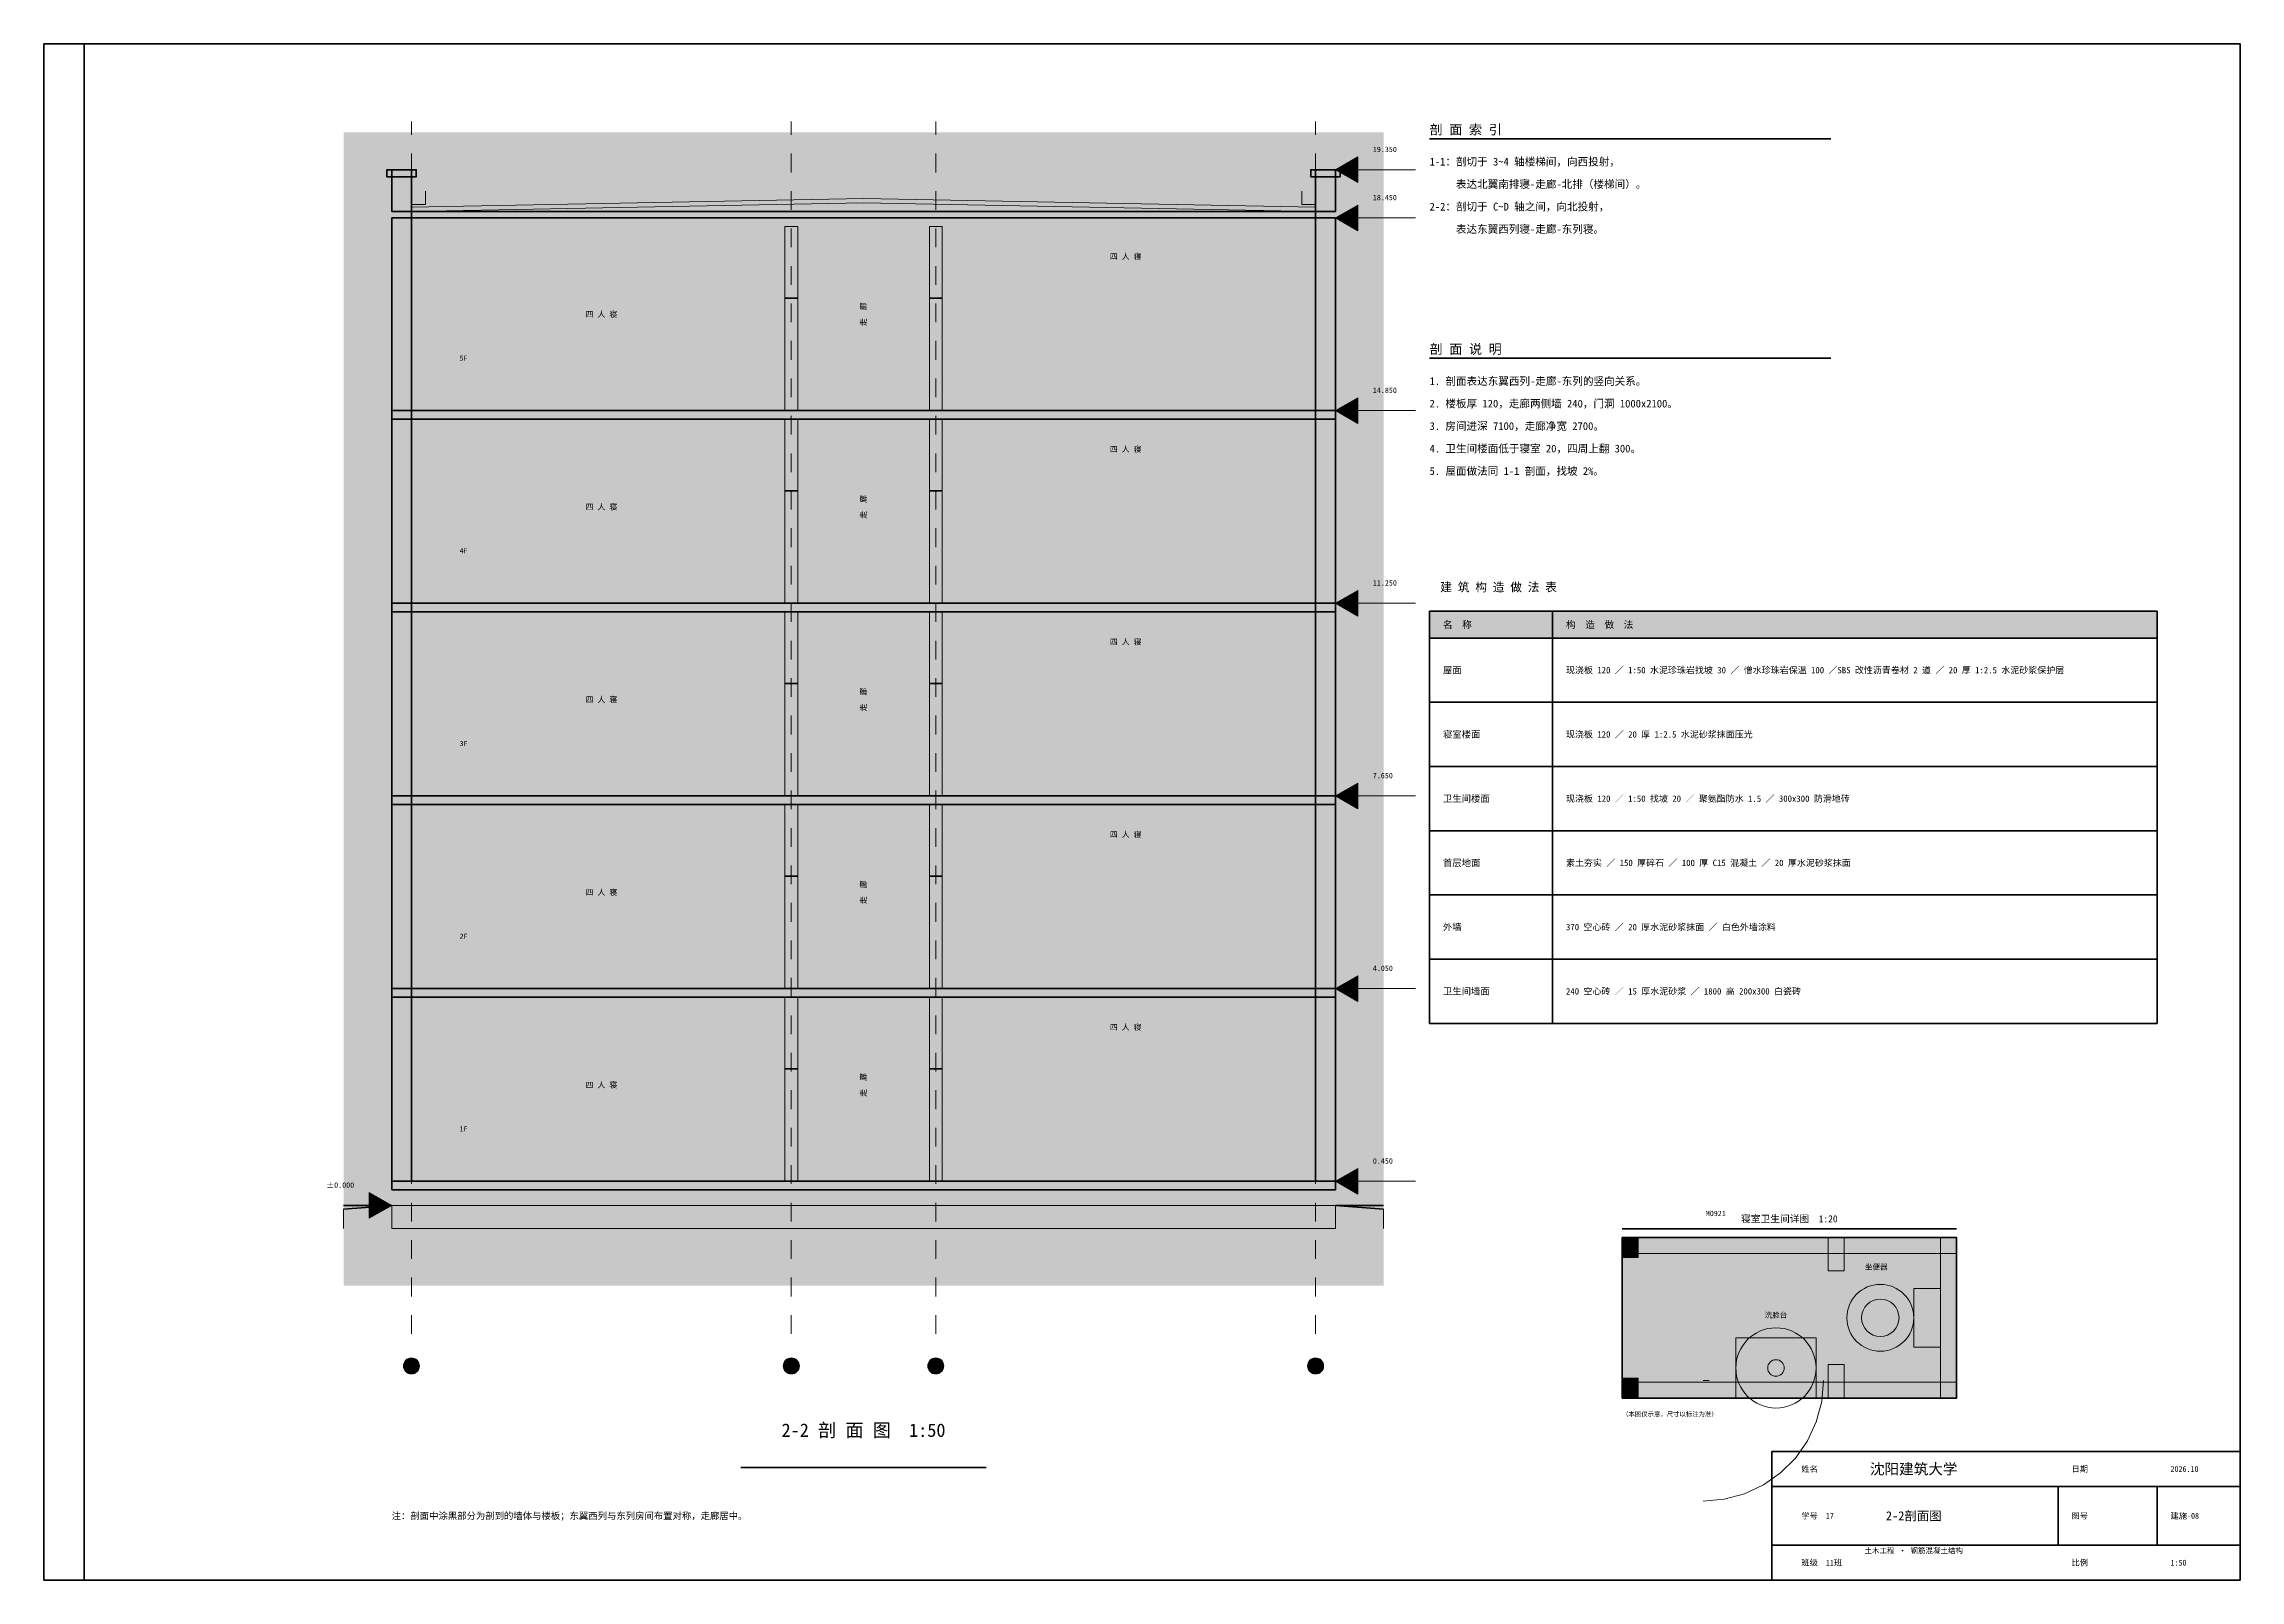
# Model space of a CAD drawing. Header units: millimetres. Extents: x -195001 to 2646000, y -307501 to 2902500.
# Drawn here: x 1500 to 124650, y 1500 to 87600 of the extents above; entities that cross this region are included whole.
import ezdxf
from ezdxf.enums import TextEntityAlignment as Align

# ---------------------------------------------------------------- set-up
doc = ezdxf.new("R2010")
doc.units = ezdxf.units.MM
doc.header["$LTSCALE"] = 3000
doc.linetypes.add('DASHED', pattern=[0.7, 0.35, -0.35])
for name, color, linetype, lineweight in [('A-ANNO-TEXT', 7, 'CONTINUOUS', 13), ('A-DASH', 8, 'DASHED', 9), ('A-DIM', 8, 'CONTINUOUS', 9), ('A-DOOR', 7, 'CONTINUOUS', 35), ('A-FLOR', 7, 'CONTINUOUS', 18), ('A-FURN', 8, 'CONTINUOUS', 13), ('A-HATCH', 8, 'CONTINUOUS', 9), ('A-WALL', 7, 'CONTINUOUS', 50)]:
    doc.layers.add(name, color=color, linetype=linetype, lineweight=lineweight)
doc.styles.add('HZ', font='simsun.ttc')
doc.styles.add('HZHT', font='simhei.ttf')

msp = doc.modelspace()

# ---------------------------------------------------------------- hatches: boundary and pattern name
at = {"layer": 'A-HATCH'}
h = msp.add_hatch(color=7, dxfattribs=at)
h.dxf.hatch_style = 1
h.paths.add_polyline_path([(18300, 18000), (76620, 18000), (76620, 82650), (18300, 82650)])
h = msp.add_hatch(color=253, dxfattribs=at)
h.dxf.hatch_style = 1
h.paths.add_polyline_path([(20730, 80160), (22380, 80160), (22380, 80550), (20730, 80550)])
h = msp.add_hatch(color=254, dxfattribs=at)
h.dxf.hatch_style = 1
h.paths.add_polyline_path([(21000, 78210), (22110, 78210), (22110, 80550), (21000, 80550)])
h = msp.add_hatch(color=253, dxfattribs=at)
h.dxf.hatch_style = 1
h.paths.add_polyline_path([(72540, 80160), (74190, 80160), (74190, 80550), (72540, 80550)])
h = msp.add_hatch(color=254, dxfattribs=at)
h.dxf.hatch_style = 1
h.paths.add_polyline_path([(72810, 78210), (73920, 78210), (73920, 80550), (72810, 80550)])
h = msp.add_hatch(color=7, dxfattribs=at)
h.dxf.hatch_style = 1
h.paths.add_polyline_path([(73920, 80550), (75180, 81270), (75180, 79830)])
h = msp.add_hatch(color=254, dxfattribs=at)
h.dxf.hatch_style = 1
h.paths.add_polyline_path([(21000, 23850), (22110, 23850), (22110, 77850), (21000, 77850)])
h = msp.add_hatch(color=254, dxfattribs=at)
h.dxf.hatch_style = 1
h.paths.add_polyline_path([(22110, 77850), (72810, 77850), (72810, 78210), (22110, 78210)])
h = msp.add_hatch(color=7, dxfattribs=at)
h.dxf.hatch_style = 1
h.paths.add_polyline_path([(61093.305, 72990), (63226.695, 72990), (63226.695, 78390), (61093.305, 78390)])
h = msp.add_hatch(color=254, dxfattribs=at)
h.dxf.hatch_style = 1
h.paths.add_polyline_path([(72810, 23850), (73920, 23850), (73920, 77850), (72810, 77850)])
h = msp.add_hatch(color=7, dxfattribs=at)
h.dxf.hatch_style = 1
h.paths.add_polyline_path([(73920, 77850), (75180, 78570), (75180, 77130)])
h = msp.add_hatch(color=254, dxfattribs=at)
h.dxf.hatch_style = 1
h.paths.add_polyline_path([(43050, 67050), (43770, 67050), (43770, 77370), (43050, 77370)])
h = msp.add_hatch(color=254, dxfattribs=at)
h.dxf.hatch_style = 1
h.paths.add_polyline_path([(51150, 67050), (51870, 67050), (51870, 77370), (51150, 77370)])
h = msp.add_hatch(color=7, dxfattribs=at)
h.dxf.hatch_style = 1
h.paths.add_polyline_path([(31693.305, 69750), (33826.695, 69750), (33826.695, 75150), (31693.305, 75150)])
h = msp.add_hatch(color=7, dxfattribs=at)
h.dxf.hatch_style = 1
h.paths.add_polyline_path([(43050, 67050), (43770, 67050), (43770, 73350), (43050, 73350)])
h = msp.add_hatch(color=7, dxfattribs=at)
h.dxf.hatch_style = 1
h.paths.add_polyline_path([(51150, 67050), (51870, 67050), (51870, 73350), (51150, 73350)])
h = msp.add_hatch(color=7, dxfattribs=at)
h.dxf.hatch_style = 1
h.paths.add_polyline_path([(73920, 67050), (75180, 67770), (75180, 66330)])
h = msp.add_hatch(color=254, dxfattribs=at)
h.dxf.hatch_style = 1
h.paths.add_polyline_path([(21000, 66570), (73920, 66570), (73920, 67050), (21000, 67050)])
h = msp.add_hatch(color=254, dxfattribs=at)
h.dxf.hatch_style = 1
h.paths.add_polyline_path([(43050, 56250), (43770, 56250), (43770, 66570), (43050, 66570)])
h = msp.add_hatch(color=254, dxfattribs=at)
h.dxf.hatch_style = 1
h.paths.add_polyline_path([(51150, 56250), (51870, 56250), (51870, 66570), (51150, 66570)])
h = msp.add_hatch(color=7, dxfattribs=at)
h.dxf.hatch_style = 1
h.paths.add_polyline_path([(61093.305, 62190), (63226.695, 62190), (63226.695, 67590), (61093.305, 67590)])
h = msp.add_hatch(color=7, dxfattribs=at)
h.dxf.hatch_style = 1
h.paths.add_polyline_path([(31693.305, 58950), (33826.695, 58950), (33826.695, 64350), (31693.305, 64350)])
h = msp.add_hatch(color=7, dxfattribs=at)
h.dxf.hatch_style = 1
h.paths.add_polyline_path([(43050, 56250), (43770, 56250), (43770, 62550), (43050, 62550)])
h = msp.add_hatch(color=7, dxfattribs=at)
h.dxf.hatch_style = 1
h.paths.add_polyline_path([(51150, 56250), (51870, 56250), (51870, 62550), (51150, 62550)])
h = msp.add_hatch(color=7, dxfattribs=at)
h.dxf.hatch_style = 1
h.paths.add_polyline_path([(61093.305, 51390), (63226.695, 51390), (63226.695, 56790), (61093.305, 56790)])
h = msp.add_hatch(color=7, dxfattribs=at)
h.dxf.hatch_style = 1
h.paths.add_polyline_path([(73920, 56250), (75180, 56970), (75180, 55530)])
h = msp.add_hatch(color=254, dxfattribs=at)
h.dxf.hatch_style = 1
h.paths.add_polyline_path([(21000, 55770), (73920, 55770), (73920, 56250), (21000, 56250)])
h = msp.add_hatch(color=254, dxfattribs=at)
h.dxf.hatch_style = 1
h.paths.add_polyline_path([(43050, 45450), (43770, 45450), (43770, 55770), (43050, 55770)])
h = msp.add_hatch(color=254, dxfattribs=at)
h.dxf.hatch_style = 1
h.paths.add_polyline_path([(51150, 45450), (51870, 45450), (51870, 55770), (51150, 55770)])
h = msp.add_hatch(color=253, dxfattribs=at)
h.dxf.hatch_style = 1
h.paths.add_polyline_path([(79200, 54300), (120000, 54300), (120000, 55800), (79200, 55800)])
h = msp.add_hatch(color=7, dxfattribs=at)
h.dxf.hatch_style = 1
h.paths.add_polyline_path([(31693.305, 48150), (33826.695, 48150), (33826.695, 53550), (31693.305, 53550)])
h = msp.add_hatch(color=7, dxfattribs=at)
h.dxf.hatch_style = 1
h.paths.add_polyline_path([(43050, 45450), (43770, 45450), (43770, 51750), (43050, 51750)])
h = msp.add_hatch(color=7, dxfattribs=at)
h.dxf.hatch_style = 1
h.paths.add_polyline_path([(51150, 45450), (51870, 45450), (51870, 51750), (51150, 51750)])
h = msp.add_hatch(color=7, dxfattribs=at)
h.dxf.hatch_style = 1
h.paths.add_polyline_path([(61093.305, 40590), (63226.695, 40590), (63226.695, 45990), (61093.305, 45990)])
h = msp.add_hatch(color=7, dxfattribs=at)
h.dxf.hatch_style = 1
h.paths.add_polyline_path([(73920, 45450), (75180, 46170), (75180, 44730)])
h = msp.add_hatch(color=254, dxfattribs=at)
h.dxf.hatch_style = 1
h.paths.add_polyline_path([(21000, 44970), (73920, 44970), (73920, 45450), (21000, 45450)])
h = msp.add_hatch(color=254, dxfattribs=at)
h.dxf.hatch_style = 1
h.paths.add_polyline_path([(43050, 34650), (43770, 34650), (43770, 44970), (43050, 44970)])
h = msp.add_hatch(color=254, dxfattribs=at)
h.dxf.hatch_style = 1
h.paths.add_polyline_path([(51150, 34650), (51870, 34650), (51870, 44970), (51150, 44970)])
h = msp.add_hatch(color=7, dxfattribs=at)
h.dxf.hatch_style = 1
h.paths.add_polyline_path([(31693.305, 37350), (33826.695, 37350), (33826.695, 42750), (31693.305, 42750)])
h = msp.add_hatch(color=7, dxfattribs=at)
h.dxf.hatch_style = 1
h.paths.add_polyline_path([(43050, 34650), (43770, 34650), (43770, 40950), (43050, 40950)])
h = msp.add_hatch(color=7, dxfattribs=at)
h.dxf.hatch_style = 1
h.paths.add_polyline_path([(51150, 34650), (51870, 34650), (51870, 40950), (51150, 40950)])
h = msp.add_hatch(color=254, dxfattribs=at)
h.dxf.hatch_style = 1
h.paths.add_polyline_path([(21000, 34170), (73920, 34170), (73920, 34650), (21000, 34650)])
h = msp.add_hatch(color=7, dxfattribs=at)
h.dxf.hatch_style = 1
h.paths.add_polyline_path([(61093.305, 29790), (63226.695, 29790), (63226.695, 35190), (61093.305, 35190)])
h = msp.add_hatch(color=7, dxfattribs=at)
h.dxf.hatch_style = 1
h.paths.add_polyline_path([(73920, 34650), (75180, 35370), (75180, 33930)])
h = msp.add_hatch(color=254, dxfattribs=at)
h.dxf.hatch_style = 1
h.paths.add_polyline_path([(43050, 23850), (43770, 23850), (43770, 34170), (43050, 34170)])
h = msp.add_hatch(color=254, dxfattribs=at)
h.dxf.hatch_style = 1
h.paths.add_polyline_path([(51150, 23850), (51870, 23850), (51870, 34170), (51150, 34170)])
h = msp.add_hatch(color=7, dxfattribs=at)
h.dxf.hatch_style = 1
h.paths.add_polyline_path([(31693.305, 26550), (33826.695, 26550), (33826.695, 31950), (31693.305, 31950)])
h = msp.add_hatch(color=7, dxfattribs=at)
h.dxf.hatch_style = 1
h.paths.add_polyline_path([(43050, 23850), (43770, 23850), (43770, 30150), (43050, 30150)])
h = msp.add_hatch(color=7, dxfattribs=at)
h.dxf.hatch_style = 1
h.paths.add_polyline_path([(51150, 23850), (51870, 23850), (51870, 30150), (51150, 30150)])
h = msp.add_hatch(color=253, dxfattribs=at)
h.dxf.hatch_style = 1
h.paths.add_polyline_path([(21000, 23370), (73920, 23370), (73920, 23850), (21000, 23850)])
h = msp.add_hatch(color=7, dxfattribs=at)
h.dxf.hatch_style = 1
h.paths.add_polyline_path([(73920, 23850), (75180, 24570), (75180, 23130)])
h = msp.add_hatch(color=7, dxfattribs=at)
h.dxf.hatch_style = 1
h.paths.add_polyline_path([(21000, 22500), (19740, 23220), (19740, 21780)])
h = msp.add_hatch(color=253, dxfattribs=at)
h.dxf.hatch_style = 1
h.paths.add_polyline_path([(21000, 21210), (73920, 21210), (73920, 22500), (21000, 22500)])
h = msp.add_hatch(color=7, dxfattribs=at)
h.dxf.hatch_style = 1
h.paths.add_polyline_path([(90000, 11700), (108750, 11700), (108750, 20700), (90000, 20700)])
h = msp.add_hatch(color=254, dxfattribs=at)
h.dxf.hatch_style = 1
h.paths.add_polyline_path([(90000, 19800), (108750, 19800), (108750, 20700), (90000, 20700)])
h = msp.add_hatch(color=254, dxfattribs=at)
h.dxf.hatch_style = 1
h.paths.add_polyline_path([(90000, 19575), (90900, 19575), (90900, 20700), (90000, 20700)])
h = msp.add_hatch(color=254, dxfattribs=at)
h.dxf.hatch_style = 1
h.paths.add_polyline_path([(101550, 18825), (102450, 18825), (102450, 20700), (101550, 20700)])
h = msp.add_hatch(color=254, dxfattribs=at)
h.dxf.hatch_style = 1
h.paths.add_polyline_path([(107850, 11700), (108750, 11700), (108750, 20700), (107850, 20700)])
h = msp.add_hatch(color=7, dxfattribs=at)
h.dxf.hatch_style = 1
h.paths.add_polyline_path([(22560, 13500), (22544.667, 13616.469), (22499.711, 13725), (22428.198, 13818.198), (22335, 13889.711), (22226.469, 13934.667), (22110, 13950), (21993.531, 13934.667), (21885, 13889.711), (21791.802, 13818.198), (21720.289, 13725), (21675.333, 13616.469), (21660, 13500), (21675.333, 13383.531), (21720.289, 13275), (21791.802, 13181.802), (21885, 13110.289), (21993.531, 13065.333), (22110, 13050), (22226.469, 13065.333), (22335, 13110.289), (22428.198, 13181.802), (22499.711, 13275), (22544.667, 13383.531)])
h = msp.add_hatch(color=7, dxfattribs=at)
h.dxf.hatch_style = 1
h.paths.add_polyline_path([(43860, 13500), (43844.667, 13616.469), (43799.711, 13725), (43728.198, 13818.198), (43635, 13889.711), (43526.469, 13934.667), (43410, 13950), (43293.531, 13934.667), (43185, 13889.711), (43091.802, 13818.198), (43020.289, 13725), (42975.333, 13616.469), (42960, 13500), (42975.333, 13383.531), (43020.289, 13275), (43091.802, 13181.802), (43185, 13110.289), (43293.531, 13065.333), (43410, 13050), (43526.469, 13065.333), (43635, 13110.289), (43728.198, 13181.802), (43799.711, 13275), (43844.667, 13383.531)])
h = msp.add_hatch(color=7, dxfattribs=at)
h.dxf.hatch_style = 1
h.paths.add_polyline_path([(51960, 13500), (51944.667, 13616.469), (51899.711, 13725), (51828.198, 13818.198), (51735, 13889.711), (51626.469, 13934.667), (51510, 13950), (51393.531, 13934.667), (51285, 13889.711), (51191.802, 13818.198), (51120.289, 13725), (51075.333, 13616.469), (51060, 13500), (51075.333, 13383.531), (51120.289, 13275), (51191.802, 13181.802), (51285, 13110.289), (51393.531, 13065.333), (51510, 13050), (51626.469, 13065.333), (51735, 13110.289), (51828.198, 13181.802), (51899.711, 13275), (51944.667, 13383.531)])
h = msp.add_hatch(color=7, dxfattribs=at)
h.dxf.hatch_style = 1
h.paths.add_polyline_path([(73260, 13500), (73244.667, 13616.469), (73199.711, 13725), (73128.198, 13818.198), (73035, 13889.711), (72926.469, 13934.667), (72810, 13950), (72693.531, 13934.667), (72585, 13889.711), (72491.802, 13818.198), (72420.289, 13725), (72375.333, 13616.469), (72360, 13500), (72375.333, 13383.531), (72420.289, 13275), (72491.802, 13181.802), (72585, 13110.289), (72693.531, 13065.333), (72810, 13050), (72926.469, 13065.333), (73035, 13110.289), (73128.198, 13181.802), (73199.711, 13275), (73244.667, 13383.531)])
h = msp.add_hatch(color=254, dxfattribs=at)
h.dxf.hatch_style = 1
h.paths.add_polyline_path([(101550, 11700), (102450, 11700), (102450, 13575), (101550, 13575)])
h = msp.add_hatch(color=254, dxfattribs=at)
h.dxf.hatch_style = 1
h.paths.add_polyline_path([(90000, 11700), (90900, 11700), (90900, 12825), (90000, 12825)])
h = msp.add_hatch(color=254, dxfattribs=at)
h.dxf.hatch_style = 1
h.paths.add_polyline_path([(90000, 11700), (108750, 11700), (108750, 12600), (90000, 12600)])

# ---------------------------------------------------------------- linework, layer by layer
at = {"layer": 'A-DASH'}
for p, q in [((22110, 15300), (22110, 83250)), ((43410, 15300), (43410, 83250)), ((51510, 15300), (51510, 83250)), ((72810, 15300), (72810, 83250))]:
    msp.add_line(p, q, dxfattribs=at)
at = {"layer": 'A-DIM'}
for p, q in [((101192.452, 11506.625), (101295, 12678.75)), ((100887.925, 10370.114), (101192.452, 11506.625)), ((100390.671, 9303.75), (100887.925, 10370.114)), ((99715.8, 8339.934), (100390.671, 9303.75)), ((97920, 6833.079), (98883.816, 7507.95)), ((98883.816, 7507.95), (99715.8, 8339.934)), ((95717.125, 6031.298), (96853.636, 6335.825)), ((96853.636, 6335.825), (97920, 6833.079)), ((94545, 5928.75), (95717.125, 6031.298))]:
    msp.add_line(p, q, dxfattribs=at)
for centre, radius in [((104475, 16200), 1050), ((98625, 13387.5), 465)]:
    msp.add_circle(centre, radius, dxfattribs=at)
at = {"layer": 'A-DOOR'}
for p, q in [((43050, 73350), (43770, 73350)), ((51150, 73350), (51870, 73350)), ((43050, 62550), (43770, 62550)), ((51150, 62550), (51870, 62550)), ((43050, 51750), (43770, 51750)), ((51150, 51750), (51870, 51750)), ((43050, 40950), (43770, 40950)), ((51150, 40950), (51870, 40950)), ((43050, 30150), (43770, 30150)), ((51150, 30150), (51870, 30150)), ((21000, 22500), (18300, 22290)), ((73920, 22500), (76620, 22290))]:
    msp.add_line(p, q, dxfattribs=at)
for points in [[(20730, 80160), (22380, 80160), (22380, 80550), (20730, 80550)], [(21000, 78210), (22110, 78210), (22110, 80550), (21000, 80550)], [(72540, 80160), (74190, 80160), (74190, 80550), (72540, 80550)], [(72810, 78210), (73920, 78210), (73920, 80550), (72810, 80550)], [(21000, 23850), (22110, 23850), (22110, 77850), (21000, 77850)], [(22110, 77850), (72810, 77850), (72810, 78210), (22110, 78210)], [(72810, 23850), (73920, 23850), (73920, 77850), (72810, 77850)], [(21000, 66570), (73920, 66570), (73920, 67050), (21000, 67050)], [(21000, 55770), (73920, 55770), (73920, 56250), (21000, 56250)], [(21000, 44970), (73920, 44970), (73920, 45450), (21000, 45450)], [(21000, 34170), (73920, 34170), (73920, 34650), (21000, 34650)], [(21000, 23370), (73920, 23370), (73920, 23850), (21000, 23850)]]:
    msp.add_lwpolyline(points, close=True, dxfattribs=at)
at = {"layer": 'A-FLOR'}
for p, q in [((73920, 80550), (78420, 80550)), ((22890, 78600), (22890, 79350)), ((72030, 78600), (72030, 79350)), ((22110, 78210), (47460, 78690)), ((22110, 78600), (22890, 78600)), ((47460, 78690), (72810, 78210)), ((72810, 78600), (72030, 78600)), ((73920, 77850), (78420, 77850)), ((43050, 67050), (43050, 73350)), ((43770, 67050), (43770, 73350)), ((51150, 67050), (51150, 73350)), ((51870, 67050), (51870, 73350)), ((73920, 67050), (78420, 67050)), ((43050, 56250), (43050, 62550)), ((43770, 56250), (43770, 62550)), ((51150, 56250), (51150, 62550)), ((51870, 56250), (51870, 62550)), ((73920, 56250), (78420, 56250)), ((43050, 45450), (43050, 51750)), ((43770, 45450), (43770, 51750)), ((51150, 45450), (51150, 51750)), ((51870, 45450), (51870, 51750)), ((73920, 45450), (78420, 45450)), ((43050, 34650), (43050, 40950)), ((43770, 34650), (43770, 40950)), ((51150, 34650), (51150, 40950)), ((51870, 34650), (51870, 40950)), ((73920, 34650), (78420, 34650)), ((43050, 23850), (43050, 30150)), ((43770, 23850), (43770, 30150)), ((51150, 23850), (51150, 30150)), ((51870, 23850), (51870, 30150)), ((73920, 23850), (78420, 23850)), ((21000, 22500), (18300, 22500)), ((18300, 22290), (18300, 21210)), ((76620, 22290), (76620, 21210)), ((94545, 12678.75), (94882.5, 12678.75))]:
    msp.add_line(p, q, dxfattribs=at)
for points in [[(73920, 80550), (75180, 81270), (75180, 79830)], [(73920, 77850), (75180, 78570), (75180, 77130)], [(43050, 67050), (43770, 67050), (43770, 77370), (43050, 77370)], [(51150, 67050), (51870, 67050), (51870, 77370), (51150, 77370)], [(73920, 67050), (75180, 67770), (75180, 66330)], [(43050, 56250), (43770, 56250), (43770, 66570), (43050, 66570)], [(51150, 56250), (51870, 56250), (51870, 66570), (51150, 66570)], [(73920, 56250), (75180, 56970), (75180, 55530)], [(43050, 45450), (43770, 45450), (43770, 55770), (43050, 55770)], [(51150, 45450), (51870, 45450), (51870, 55770), (51150, 55770)], [(73920, 45450), (75180, 46170), (75180, 44730)], [(43050, 34650), (43770, 34650), (43770, 44970), (43050, 44970)], [(51150, 34650), (51870, 34650), (51870, 44970), (51150, 44970)], [(73920, 34650), (75180, 35370), (75180, 33930)], [(43050, 23850), (43770, 23850), (43770, 34170), (43050, 34170)], [(51150, 23850), (51870, 23850), (51870, 34170), (51150, 34170)], [(73920, 23850), (75180, 24570), (75180, 23130)], [(21000, 22500), (19740, 23220), (19740, 21780)], [(21000, 21210), (73920, 21210), (73920, 22500), (21000, 22500)], [(90000, 19800), (108750, 19800), (108750, 20700), (90000, 20700)], [(90000, 19575), (90900, 19575), (90900, 20700), (90000, 20700)], [(101550, 18825), (102450, 18825), (102450, 20700), (101550, 20700)], [(107850, 11700), (108750, 11700), (108750, 20700), (107850, 20700)], [(101550, 11700), (102450, 11700), (102450, 13575), (101550, 13575)], [(90000, 11700), (90900, 11700), (90900, 12825), (90000, 12825)], [(90000, 11700), (108750, 11700), (108750, 12600), (90000, 12600)]]:
    msp.add_lwpolyline(points, close=True, dxfattribs=at)
at = {"layer": 'A-FURN'}
for p, q in [((22110, 78450), (47460, 78930)), ((47460, 78930), (72810, 78450))]:
    msp.add_line(p, q, dxfattribs=at)
for points in [[(106350, 14550), (107850, 14550), (107850, 17850), (106350, 17850)], [(96375, 11700), (100875, 11700), (100875, 15075), (96375, 15075)]]:
    msp.add_lwpolyline(points, close=True, dxfattribs=at)
for centre, radius in [((104475, 16200), 1875), ((98625, 13387.5), 2250), ((22110, 13500), 450), ((43410, 13500), 450), ((51510, 13500), 450), ((72810, 13500), 450)]:
    msp.add_circle(centre, radius, dxfattribs=at)
at = {"layer": 'A-WALL'}
for p, q in [((79200, 82290), (101700, 82290)), ((20730, 80550), (22380, 80550)), ((72540, 80550), (74190, 80550)), ((79200, 69990), (101700, 69990)), ((86100, 50700), (86100, 54300)), ((86100, 47100), (86100, 50700)), ((86100, 43500), (86100, 47100)), ((86100, 39900), (86100, 43500)), ((86100, 36300), (86100, 39900)), ((86100, 32700), (86100, 36300)), ((18300, 22500), (21000, 22500)), ((73920, 22500), (76620, 22500)), ((90000, 21180), (108750, 21180)), ((40580.4, 7800), (54339.6, 7800)), ((98400, 6750), (124650, 6750)), ((114450, 3450), (114450, 6750)), ((120000, 3450), (120000, 6750)), ((98400, 3450), (124650, 3450))]:
    msp.add_line(p, q, dxfattribs=at)
for points in [[(1500, 1500), (124650, 1500), (124650, 87600), (1500, 87600)], [(3750, 1500), (124650, 1500), (124650, 87600), (3750, 87600)], [(79200, 54300), (120000, 54300), (120000, 55800), (79200, 55800)], [(86100, 54300), (120000, 54300), (120000, 55800), (86100, 55800)], [(79200, 50700), (120000, 50700), (120000, 54300), (79200, 54300)], [(79200, 47100), (120000, 47100), (120000, 50700), (79200, 50700)], [(79200, 43500), (120000, 43500), (120000, 47100), (79200, 47100)], [(79200, 39900), (120000, 39900), (120000, 43500), (79200, 43500)], [(79200, 36300), (120000, 36300), (120000, 39900), (79200, 39900)], [(79200, 32700), (120000, 32700), (120000, 36300), (79200, 36300)], [(90000, 11700), (108750, 11700), (108750, 20700), (90000, 20700)], [(98400, 1500), (124650, 1500), (124650, 8700), (98400, 8700)]]:
    msp.add_lwpolyline(points, close=True, dxfattribs=at)

# ---------------------------------------------------------------- texts
at = {"layer": 'A-ANNO-TEXT'}
for s, height, style, p in [('剖 面 索 引', 540, 'HZHT', (79200, 82800)), ('19.350', 300, 'HZ', (76020, 81690)), ('1-1：剖切于 3~4 轴楼梯间，向西投射，', 435, 'HZ', (79200, 81000)), ('18.450', 300, 'HZ', (76020, 78990)), ('     表达北翼南排寝-走廊-北排（楼梯间）。', 435, 'HZ', (79200, 79740)), ('2-2：剖切于 C~D 轴之间，向北投射，', 435, 'HZ', (79200, 78480)), ('     表达东翼西列寝-走廊-东列寝。', 435, 'HZ', (79200, 77220)), ('剖 面 说 明', 540, 'HZHT', (79200, 70500)), ('5F', 285, 'HZ', (24810, 69990)), ('1. 剖面表达东翼西列-走廊-东列的竖向关系。', 435, 'HZ', (79200, 68700)), ('14.850', 300, 'HZ', (76020, 68190)), ('2. 楼板厚 120，走廊两侧墙 240，门洞 1000x2100。', 435, 'HZ', (79200, 67440)), ('3. 房间进深 7100，走廊净宽 2700。', 435, 'HZ', (79200, 66180)), ('4. 卫生间楼面低于寝室 20，四周上翻 300。', 435, 'HZ', (79200, 64920)), ('5. 屋面做法同 1-1 剖面，找坡 2%。', 435, 'HZ', (79200, 63660)), ('4F', 285, 'HZ', (24810, 59190)), ('11.250', 300, 'HZ', (76020, 57390)), ('建 筑 构 造 做 法 表', 480, 'HZHT', (79800, 57150)), ('名  称', 390, 'HZHT', (79950, 55050)), ('构  造  做  法', 390, 'HZHT', (86850, 55050)), ('屋面', 375, 'HZ', (79950, 52500)), ('现浇板 120 ／ 1:50 水泥珍珠岩找坡 30 ／ 憎水珍珠岩保温 100 ／SBS 改性沥青卷材 2 道 ／ 20 厚 1:2.5 水泥砂浆保护层', 360, 'HZ', (86850, 52500)), ('3F', 285, 'HZ', (24810, 48390)), ('寝室楼面', 375, 'HZ', (79950, 48900)), ('现浇板 120 ／ 20 厚 1:2.5 水泥砂浆抹面压光', 360, 'HZ', (86850, 48900)), ('7.650', 300, 'HZ', (76020, 46590)), ('卫生间楼面', 375, 'HZ', (79950, 45300)), ('现浇板 120 ／ 1:50 找坡 20 ／ 聚氨酯防水 1.5 ／ 300x300 防滑地砖', 360, 'HZ', (86850, 45300)), ('首层地面', 375, 'HZ', (79950, 41700)), ('素土夯实 ／ 150 厚碎石 ／ 100 厚 C15 混凝土 ／ 20 厚水泥砂浆抹面', 360, 'HZ', (86850, 41700)), ('外墙', 375, 'HZ', (79950, 38100)), ('370 空心砖 ／ 20 厚水泥砂浆抹面 ／ 白色外墙涂料', 360, 'HZ', (86850, 38100)), ('2F', 285, 'HZ', (24810, 37590)), ('4.050', 300, 'HZ', (76020, 35790)), ('卫生间墙面', 375, 'HZ', (79950, 34500)), ('240 空心砖 ／ 15 厚水泥砂浆 ／ 1800 高 200x300 白瓷砖', 360, 'HZ', (86850, 34500)), ('1F', 285, 'HZ', (24810, 26790)), ('0.450', 300, 'HZ', (76020, 24990)), ('（本图仅示意，尺寸以标注为准）', 255, 'HZ', (90000, 10800)), ('姓名', 330, 'HZ', (100050, 7725)), ('日期', 330, 'HZ', (115200, 7725)), ('2026.10', 330, 'HZ', (120750, 7725)), ('注：剖面中涂黑部分为剖到的墙体与楼板；东翼西列与东列房间布置对称，走廊居中。', 375, 'HZ', (21000, 5100)), ('学号  17', 330, 'HZ', (100050, 5100)), ('图号', 330, 'HZ', (115200, 5100)), ('建施-08', 330, 'HZ', (120750, 5100)), ('班级  11班', 330, 'HZ', (100050, 2475)), ('比例', 330, 'HZ', (115200, 2475)), ('1:50', 330, 'HZ', (120750, 2475))]:
    msp.add_text(s, height=height, dxfattribs=dict(at, style=style)).set_placement(p, align=Align.MIDDLE_LEFT)
for s, height, style, p in [('四 人 寝', 315, 'HZ', (62160, 75690)), ('四 人 寝', 315, 'HZ', (32760, 72450)), ('四 人 寝', 315, 'HZ', (62160, 64890)), ('四 人 寝', 315, 'HZ', (32760, 61650)), ('四 人 寝', 315, 'HZ', (62160, 54090)), ('四 人 寝', 315, 'HZ', (32760, 50850)), ('四 人 寝', 315, 'HZ', (62160, 43290)), ('四 人 寝', 315, 'HZ', (32760, 40050)), ('四 人 寝', 315, 'HZ', (62160, 32490)), ('四 人 寝', 315, 'HZ', (32760, 29250)), ('M0921', 300, 'HZ', (95250, 22050)), ('寝室卫生间详图  1:20', 390, 'HZHT', (99375, 21750)), ('坐便器', 300, 'HZ', (104250, 19050)), ('洗脸台', 300, 'HZ', (98625, 16350)), ('6', 345, 'HZ', (22110, 13500)), ('7', 345, 'HZ', (43410, 13500)), ('8', 345, 'HZ', (51510, 13500)), ('9', 345, 'HZ', (72810, 13500)), ('2-2 剖 面 图  1:50', 750, 'HZHT', (47460, 9900)), ('沈阳建筑大学', 600, 'HZHT', (106350, 7725)), ('2-2剖面图', 510, 'HZHT', (106350, 5100)), ('土木工程 · 钢筋混凝土结构', 300, 'HZ', (106350, 3150))]:
    msp.add_text(s, height=height, dxfattribs=dict(at, style=style)).set_placement(p, align=Align.MIDDLE_CENTER)
at = {"layer": 'A-ANNO-TEXT', "style": 'HZ'}
for p in [(47460, 72450), (47460, 61650), (47460, 50850), (47460, 40050), (47460, 29250)]:
    msp.add_text('走  廊', height=315, rotation=90, dxfattribs=at).set_placement(p, align=Align.MIDDLE_CENTER)
msp.add_text('%%p0.000', height=300, dxfattribs=at).set_placement((18900, 23640), align=Align.MIDDLE_RIGHT)

doc.saveas('drawing.dxf')
